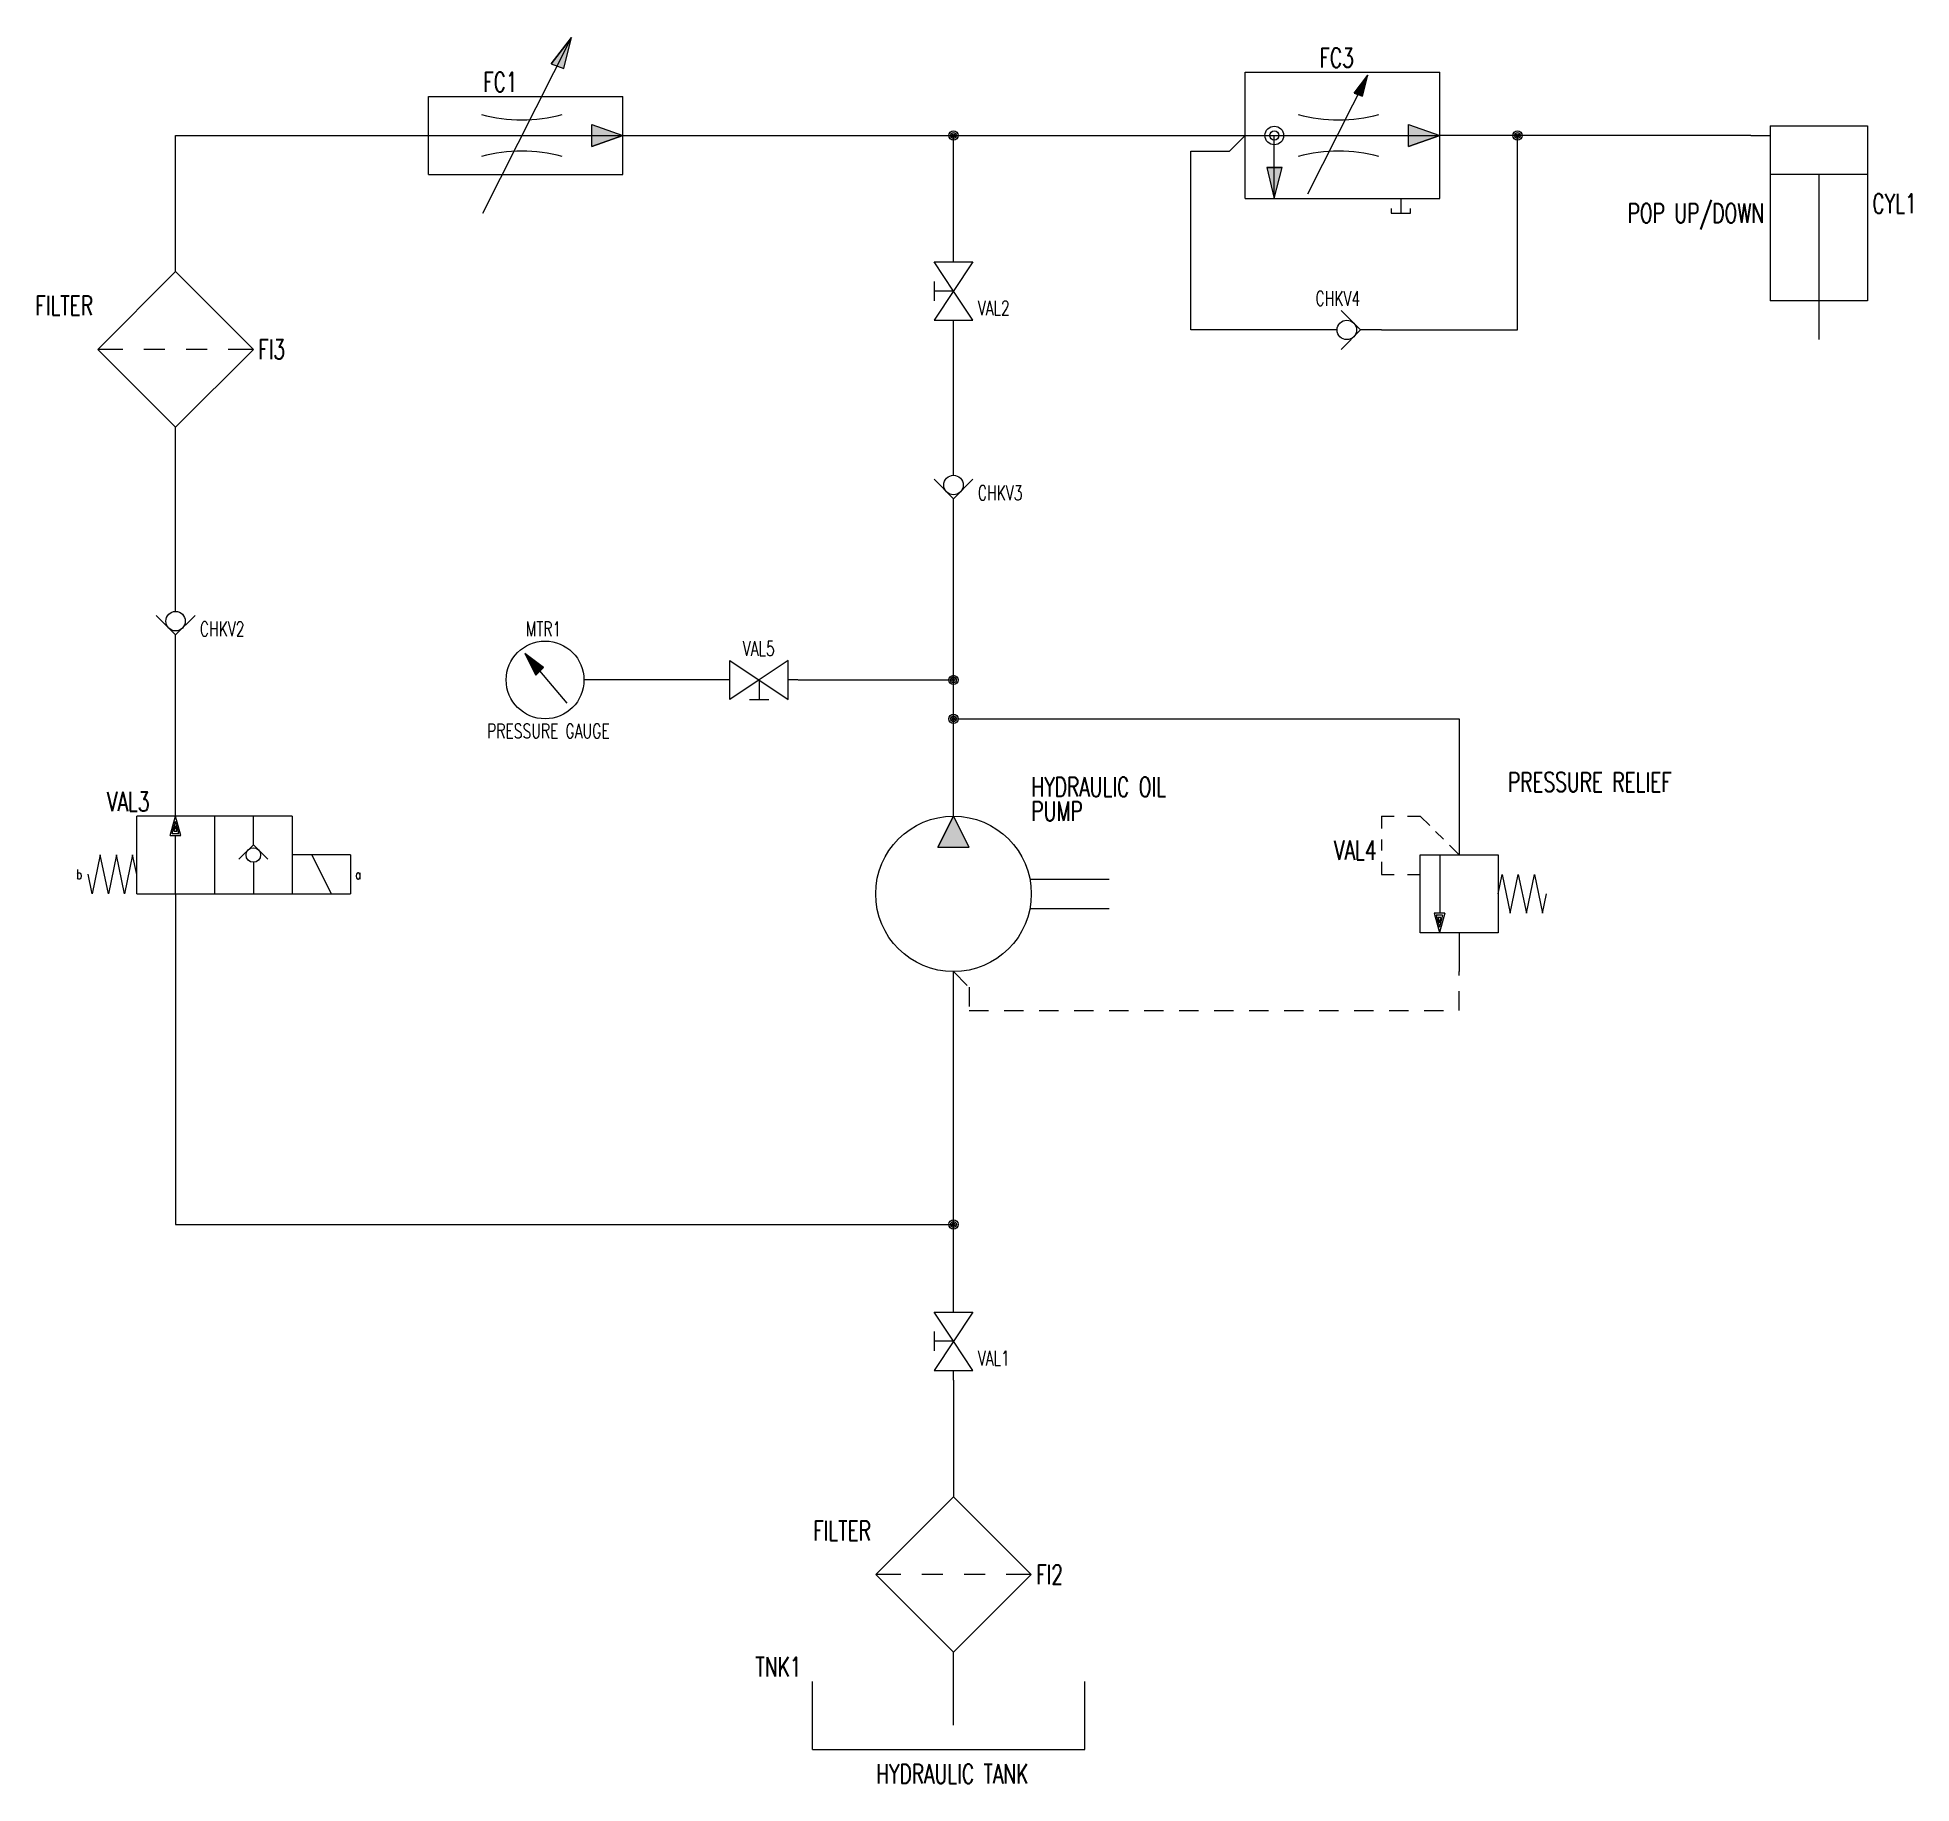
# Model space of a CAD drawing. Header units: inches. Extents: x 0 to 33.5, y 0 to 22.4.
# Drawn here: x 4.74 to 16.78, y 6.28 to 17.5 of the extents above; entities that cross this region are included whole.
import ezdxf
from ezdxf.enums import TextEntityAlignment as Align

# ---------------------------------------------------------------- set-up
doc = ezdxf.new("R2010")
doc.units = ezdxf.units.IN
doc.header["$MEASUREMENT"] = 0
doc.linetypes.add('HIDDEN2', pattern=[0.1875, 0.125, -0.0625])
for name, color, linetype in [('DESC', 150, 'Continuous'), ('GREEN_10_HYD', 3, 'HIDDEN2'), ('LAYER_1', 160, 'Continuous'), ('RED_10', 1, 'Continuous'), ('SYMS', 7, 'Continuous'), ('TAGS', 150, 'Continuous'), ('TERMS', 123, 'Continuous'), ('TITLE', 7, 'Continuous')]:
    doc.layers.add(name, color=color, linetype=linetype)
doc.styles.add('ITALIC', font='ITALIC')
doc.styles.add('SIMPLEX', font='SIMPLEX')
doc.styles.add('WD', font='romans.shx')

# ---------------------------------------------------------------- blocks, each defined once
blk = doc.blocks.new('HTK1_RESERVOIR')
for p, q in [((0, -0.469), (0, 0)), ((-0.906, -0.625), (-0.906, -0.188)), ((0.844, -0.625), (0.844, -0.188)), ((-0.906, -0.625), (0.844, -0.625))]:
    blk.add_line(p, q)
at = {"style": 'WD', "width": 0.7}
for tag, p in [('INST', (-0.977, 0.156)), ('LOC', (-0.977, 0)), ('TAG1', (-0.977, -0.156))]:
    blk.add_attdef(tag, text='', height=0.125, dxfattribs=at).set_placement(p, align=Align.RIGHT)
at = {"style": 'WD'}
for tag, p, height, flags in [('X2TERM01', (0, 0), 0.005, 1), ('FAMILY', (-0.571, -0.563), 0.01, 9)]:
    blk.add_attdef(tag, p, '', height=height, dxfattribs=dict(at, flags=flags))
at = {"style": 'WD', "width": 0.7}
for tag, p, height in [('TERM01', (0.012, -0.062), 0.0625), ('RATING1', (0.938, -0.688), 0.125)]:
    blk.add_attdef(tag, p, '', height=height, dxfattribs=at)
at = {"linetype": 'Continuous', "style": 'WD', "flags": 9}
for tag, p in [('CAT', (-0.571, -0.594)), ('ASSYCODE', (-0.571, -0.656)), ('MFG', (-0.571, -0.625))]:
    blk.add_attdef(tag, p, '', height=0.01, dxfattribs=at)
at = {"style": 'WD'}
blk.add_attdef('XREF', text='', height=0.0625, dxfattribs=at).set_placement((-0.938, -0.688), align=Align.RIGHT)
at = {"style": 'WD', "width": 0.7}
for tag, p in [('DESC1', (-0.008, -0.844)), ('DESC2', (-0.008, -1)), ('DESC3', (-0.008, -1.188)), ('WDTAGALT', (-0.008, -1.344))]:
    blk.add_attdef(tag, text='', height=0.125, dxfattribs=at).set_placement(p, align=Align.CENTER)
at = {"flags": 1}
blk.add_attdef('WDTYPE', (-0.571, -0.75), '', height=0.01, dxfattribs=at)
blk = doc.blocks.new('VFI1_FILTER')
for p, q in [((0, 0.5), (-0.5, 0)), ((0.5, 0), (0, 0.5)), ((-0.339, 0), (-0.5, 0)), ((-0.5, 0), (0, -0.5)), ((-0.068, 0), (-0.203, 0)), ((0, -0.5), (0.5, 0)), ((0.203, 0), (0.068, 0)), ((0.5, 0), (0.339, 0))]:
    blk.add_line(p, q)
at = {"style": 'WD'}
for tag, p, height, flags in [('X2TERM01', (0, 0.5), 0.005, 1), ('WDTYPE', (-0.062, 0.094), 0.01, 1), ('FAMILY', (-0.063, -0.094), 0.01, 9), ('X8TERM02', (0, -0.5), 0.005, 1)]:
    blk.add_attdef(tag, p, '', height=height, dxfattribs=dict(at, flags=flags))
at = {"style": 'WD', "width": 0.7}
for tag, p, height in [('TERM01', (0.031, 0.531), 0.0625), ('INST', (0.531, 0.25), 0.125), ('LOC', (0.531, 0.094), 0.125), ('TAG1', (0.531, -0.062), 0.125), ('RATING1', (0.5, -0.25), 0.125), ('TERM02', (0.031, -0.594), 0.0625)]:
    blk.add_attdef(tag, p, '', height=height, dxfattribs=at)
at = {"style": 'WD'}
blk.add_attdef('XREF', (0.531, 0.438), '', height=0.0625, dxfattribs=at)
at = {"style": 'WD', "width": 0.7}
for tag, p in [('DESC1', (-0.531, 0.219)), ('DESC2', (-0.531, 0.062)), ('DESC3', (-0.531, -0.094)), ('WDTAGALT', (-0.531, -0.25))]:
    blk.add_attdef(tag, text='', height=0.125, dxfattribs=at).set_placement(p, align=Align.RIGHT)
at = {"linetype": 'Continuous', "style": 'WD', "flags": 9}
for tag, p in [('CAT', (-0.063, -0.125)), ('ASSYCODE', (-0.063, -0.188)), ('MFG', (-0.063, -0.156))]:
    blk.add_attdef(tag, p, '', height=0.01, dxfattribs=at)
blk = doc.blocks.new('VPM1_FIXED_DISPL_UNI_DIR')
blk.add_hatch(color=7).paths.add_polyline_path([(-0.1, 0.3), (0.1, 0.3), (0, 0.5)])
at = {"color": 7, "linetype": 'Continuous', "lineweight": 0, "ltscale": 645.15999}
for p, q in [((-0.1, 0.3), (0, 0.5)), ((-0.1, 0.3), (0.1, 0.3)), ((0.49, 0.09375), (1, 0.09375)), ((0.49, -0.09375), (1, -0.09375))]:
    blk.add_line(p, q, dxfattribs=at)
at = {"color": 255, "linetype": 'Continuous', "lineweight": 0, "ltscale": 25.4, "flags": 128}
blk.add_lwpolyline([(-0.1, 0.3), (0.1, 0.3), (0, 0.5)], close=True, dxfattribs=at)
at = {"color": 7, "linetype": 'Continuous', "lineweight": 0, "ltscale": 645.15999}
blk.add_circle((0, 0), 0.5, dxfattribs=at)
at = {"style": 'WD', "width": 0.7}
for tag, p, height in [('DESC1', (0.5, 0.625), 0.125), ('TERM01', (0.03125, 0.53125), 0.0625), ('DESC2', (0.5, 0.46875), 0.125), ('DESC3', (0.5, 0.3125), 0.125), ('WDTAGALT', (0.5, 0.15625), 0.125), ('RATING1', (0.5, -0.28125), 0.125), ('TERM02', (0.03125, -0.59375), 0.0625)]:
    blk.add_attdef(tag, p, '', height=height, dxfattribs=at)
for tag, p in [('INST', (-0.53125, 0.46875)), ('LOC', (-0.53125, 0.3125)), ('TAG1', (-0.53125, 0.15625))]:
    blk.add_attdef(tag, text='', height=0.125, dxfattribs=at).set_placement(p, align=Align.RIGHT)
at = {"style": 'WD'}
for tag, p, height, flags in [('X2TERM01', (0, 0.5), 0.005, 1), ('FAMILY', (-0.03125, 0.09375), 0.01, 9), ('X8TERM02', (0, -0.5), 0.005, 1)]:
    blk.add_attdef(tag, p, '', height=height, dxfattribs=dict(at, flags=flags))
at = {"linetype": 'Continuous', "style": 'WD', "flags": 9}
for tag, p in [('ASSYCODE', (-0.03125, 0)), ('CAT', (-0.03125, 0.0625)), ('MFG', (-0.03125, 0.03125))]:
    blk.add_attdef(tag, p, '', height=0.01, dxfattribs=at)
at = {"flags": 1}
blk.add_attdef('WDTYPE', (-0.03125, -0.09375), '', height=0.01, dxfattribs=at)
blk.add_attdef('XREF', text='', height=0.0625).set_placement((-0.53125, -0.25), align=Align.RIGHT)
blk = doc.blocks.new('VCK1_CHK_VAL_1')
for p, q in [((0, -0.184), (0, 0)), ((0, -0.335), (-0.125, -0.21)), ((0.125, -0.21), (0, -0.335)), ((0, -0.5), (0, -0.335))]:
    blk.add_line(p, q)
blk.add_circle((0, -0.247), 0.0625)
at = {"style": 'WD', "width": 0.7}
for tag, p in [('DESC1', (-0.173, -0.05)), ('DESC2', (-0.162, -0.168)), ('DESC3', (-0.162, -0.285)), ('WDTAGALT', (-0.162, -0.406)), ('RATING1', (-0.125, -0.531))]:
    blk.add_attdef(tag, text='', height=0.0938, dxfattribs=at).set_placement(p, align=Align.RIGHT)
at = {"style": 'WD'}
for tag, p, height, flags in [('X2TERM01', (0, 0), 0.00375, 1), ('FAMILY', (-0.094, -0.375), 0.0075, 9), ('X8TERM02', (0, -0.5), 0.00375, 1)]:
    blk.add_attdef(tag, p, '', height=height, dxfattribs=dict(at, flags=flags))
at = {"style": 'WD', "width": 0.7}
for tag, p, height in [('TERM01', (0.031, 0.031), 0.0469), ('INST', (0.156, -0.094), 0.0938), ('LOC', (0.156, -0.219), 0.0938), ('TAG1', (0.156, -0.344), 0.0938), ('TERM02', (0.031, -0.562), 0.0469)]:
    blk.add_attdef(tag, p, '', height=height, dxfattribs=at)
at = {"linetype": 'Continuous', "style": 'WD', "flags": 9}
for tag, p in [('CAT', (-0.094, -0.406)), ('ASSYCODE', (-0.094, -0.469)), ('MFG', (-0.094, -0.438))]:
    blk.add_attdef(tag, p, '', height=0.0075, dxfattribs=at)
at = {"flags": 1}
blk.add_attdef('WDTYPE', (0.031, -0.375), '', height=0.01, dxfattribs=at)
at = {"style": 'WD'}
blk.add_attdef('XREF', (0.156, -0.438), '', height=0.0625, dxfattribs=at)
blk = doc.blocks.new('HVL1_2POS_2WAY_SPRG_SOL_1')
for p, q in [((0, 0), (0, 0)), ((0, -0.25), (0, 0)), ((0.75, -0.25), (-0.25, -0.25)), ((-0.25, -0.75), (-0.25, -0.25)), ((-0.034, -0.375), (0, -0.25)), ((-0.021, -0.361), (0, -0.284)), ((-0.021, -0.361), (0.021, -0.361)), ((-0.009, -0.347), (0, -0.313)), ((-0.009, -0.347), (0.009, -0.347)), ((0.033, -0.375), (0, -0.25)), ((0.021, -0.361), (0, -0.284)), ((0.009, -0.347), (0, -0.313)), ((0.25, -0.25), (0.25, -0.75)), ((0.5, -0.438), (0.5, -0.25)), ((0.75, -0.25), (0.75, -0.75)), ((-0.034, -0.375), (0.033, -0.375)), ((0, -0.75), (0, -0.375)), ((0.5, -0.434), (0.406, -0.527)), ((0.5, -0.434), (0.594, -0.527)), ((-0.484, -0.5), (-0.536, -0.75)), ((-0.432, -0.75), (-0.484, -0.5)), ((-0.38, -0.5), (-0.432, -0.75)), ((-0.328, -0.75), (-0.38, -0.5)), ((-0.276, -0.5), (-0.328, -0.75)), ((-0.25, -0.625), (-0.276, -0.5)), ((0.5, -0.547), (0.5, -0.75)), ((1.125, -0.5), (0.75, -0.5)), ((0.875, -0.5), (1, -0.75)), ((1.125, -0.5), (1.125, -0.75)), ((-0.536, -0.749), (-0.562, -0.624)), ((-0.25, -0.75), (0.75, -0.75)), ((0, -0.75), (0, -1)), ((0.75, -0.75), (1.125, -0.75))]:
    blk.add_line(p, q)
blk.add_circle((0.5, -0.5), 0.0469)
at = {"style": 'WD', "width": 0.7}
for tag, p, height in [('DESC1', (0.835, 0.25), 0.125), ('DESC2', (0.835, 0.094), 0.125), ('TERM01', (0.023, 0.031), 0.0625), ('DESC3', (0.835, -0.063), 0.125), ('WDTAGALT', (0.835, -0.219), 0.125), ('TERM03', (0.523, -0.219), 0.0625), ('TERM05', (1.156, -0.656), 0.0625), ('TERM04', (0.523, -0.844), 0.0625), ('RATING1', (0.875, -0.938), 0.125), ('TERM02', (0.023, -1.094), 0.0625)]:
    blk.add_attdef(tag, p, '', height=height, dxfattribs=at)
for tag, height, p in [('INST', 0.125, (-0.167, 0.094)), ('LOC', 0.125, (-0.167, -0.063)), ('TAG1', 0.125, (-0.167, -0.219)), ('TERM06', 0.0625, (-0.602, -0.656))]:
    blk.add_attdef(tag, text='', height=height, dxfattribs=at).set_placement(p, align=Align.RIGHT)
at = {"style": 'WD'}
for tag, p, height, flags in [('X2TERM01', (0, 0), 0.005, 1), ('X2TERM03', (0.5, -0.25), 0.005, 1), ('FAMILY', (0.062, -0.469), 0.01, 9), ('WDTYPE', (0.062, -0.656), 0.01, 1), ('X8TERM04', (0.5, -0.75), 0.005, 1), ('X8TERM02', (0, -1), 0.005, 1)]:
    blk.add_attdef(tag, p, '', height=height, dxfattribs=dict(at, flags=flags))
at = {"linetype": 'Continuous', "style": 'WD', "flags": 9}
for tag, p in [('ASSYCODE', (0.062, -0.562)), ('CAT', (0.062, -0.5)), ('MFG', (0.062, -0.531))]:
    blk.add_attdef(tag, p, '', height=0.01, dxfattribs=at)
at = {"style": 'WD'}
blk.add_attdef('XREF', text='', height=0.0625, dxfattribs=at).set_placement((-0.187, -0.875), align=Align.RIGHT)
blk = doc.blocks.new('WDDOT')
for radius in [0.03, 0.0187, 0.00929]:
    blk.add_circle((0, 0), radius)
blk = doc.blocks.new('HFC1_RESTRICTOR_VAR_OUTPUT_FLOW')
for points in [[(0.79, 0.46), (0.87, 0.43), (0.92, 0.63)], [(1.05, -0.07), (1.05, 0.07), (1.25, 0)]]:
    blk.add_hatch(color=7).paths.add_polyline_path(points)
at = {"color": 7, "linetype": 'Continuous', "lineweight": 0, "ltscale": 645.15999}
for p, q in [((0.35, -0.5), (0.92, 0.63)), ((0.79, 0.46), (0.92, 0.63)), ((0.87, 0.43), (0.92, 0.63)), ((0.79, 0.46), (0.87, 0.43)), ((0, -0.25), (0, 0.25)), ((0, 0.25), (1.25, 0.25)), ((1.25, -0.25), (1.25, 0.25)), ((0, 0), (1.25, 0)), ((1.05, -0.07), (1.05, 0.07)), ((1.05, 0.07), (1.25, 0)), ((1.05, -0.07), (1.25, 0)), ((0, -0.25), (1.25, -0.25))]:
    blk.add_line(p, q, dxfattribs=at)
at = {"color": 255, "linetype": 'Continuous', "lineweight": 0, "ltscale": 25.4, "flags": 128}
for points in [[(0.79, 0.46), (0.87, 0.43), (0.92, 0.63)], [(1.05, -0.07), (1.05, 0.07), (1.25, 0)]]:
    blk.add_lwpolyline(points, close=True, dxfattribs=at)
at = {"color": 7, "linetype": 'Continuous', "lineweight": 0, "ltscale": 645.15999}
for centre, start, end in [((0.6, 1.1), 255, 285), ((0.6, -1.1), 75, 105)]:
    blk.add_arc(centre, 1, start, end, dxfattribs=at)
at = {"style": 'WD', "width": 0.7}
for tag, height, p in [('INST', 0.125, (0.573, 0.594)), ('LOC', 0.125, (0.573, 0.437)), ('TAG1', 0.125, (0.573, 0.281)), ('TERM01', 0.0469, (-0.031, 0.031))]:
    blk.add_attdef(tag, text='', height=height, dxfattribs=at).set_placement(p, align=Align.RIGHT)
at = {"flags": 1}
blk.add_attdef('WDTYPE', (0.167, 0.125), '', height=0.01, dxfattribs=at)
at = {"linetype": 'Continuous', "style": 'WD', "flags": 9}
for tag, p in [('CAT', (0.948, 0.156)), ('MFG', (0.948, 0.125)), ('ASSYCODE', (0.948, 0.094))]:
    blk.add_attdef(tag, p, '', height=0.01, dxfattribs=at)
at = {"style": 'WD'}
for tag, p, height, flags in [('FAMILY', (0.948, 0.187), 0.01, 9), ('X4TERM01', (0, 0), 0.005, 1), ('X1TERM02', (1.25, 0), 0.005, 1)]:
    blk.add_attdef(tag, p, '', height=height, dxfattribs=dict(at, flags=flags))
at = {"style": 'WD', "width": 0.7}
for tag, p, height in [('TERM02', (1.281, 0.031), 0.0469), ('RATING1', (1.292, -0.188), 0.125), ('DESC1', (0.604, -0.406), 0.125), ('DESC2', (0.604, -0.563), 0.125), ('DESC3', (0.604, -0.719), 0.125), ('WDTAGALT', (0.604, -0.875), 0.125)]:
    blk.add_attdef(tag, p, '', height=height, dxfattribs=at)
blk.add_attdef('XREF', text='', height=0.0625).set_placement((-0.021, -0.188), align=Align.RIGHT)
blk = doc.blocks.new('HFC1_BY_PASS_FLOW_REGULATOR_VAR_OUTPUT_FLOW')
for points in [[(0.7, 0.273), (0.754, 0.253), (0.788, 0.388)], [(1.05, -0.07), (1.05, 0.07), (1.25, 0)], [(0.138, -0.206), (0.187, -0.406), (0.237, -0.206)]]:
    blk.add_hatch(color=7).paths.add_polyline_path(points)
at = {"color": 7, "linetype": 'Continuous', "lineweight": 0, "ltscale": 645.15999}
for p, q in [((0, -0.406), (0, 0.406)), ((0, 0.406), (1.25, 0.406)), ((0.403, -0.375), (0.788, 0.388)), ((0.7, 0.273), (0.788, 0.388)), ((0.754, 0.253), (0.788, 0.388)), ((1.25, -0.406), (1.25, 0.406)), ((0, 0), (1.25, 0)), ((0.187, -0.406), (0.187, 0)), ((1.05, -0.07), (1.05, 0.07)), ((1.05, 0.07), (1.25, 0)), ((1.05, -0.07), (1.25, 0)), ((0.138, -0.206), (0.237, -0.206)), ((0.138, -0.206), (0.187, -0.406)), ((0.187, -0.406), (0.237, -0.206)), ((0, -0.406), (1.25, -0.406))]:
    blk.add_line(p, q, dxfattribs=at)
for p, q in [((0.937, -0.469), (0.937, -0.5)), ((1, -0.406), (1, -0.5)), ((1.062, -0.5), (1.062, -0.469)), ((0.937, -0.5), (1.062, -0.5))]:
    blk.add_line(p, q)
at = {"color": 255, "linetype": 'Continuous', "lineweight": 0, "ltscale": 25.4, "flags": 128}
for points in [[(0.7, 0.273), (0.754, 0.253), (0.788, 0.388)], [(1.05, -0.07), (1.05, 0.07), (1.25, 0)], [(0.138, -0.206), (0.187, -0.406), (0.237, -0.206)]]:
    blk.add_lwpolyline(points, close=True, dxfattribs=at)
at = {"color": 7, "linetype": 'Continuous', "lineweight": 0, "ltscale": 645.15999}
for radius in [0.06, 0.03]:
    blk.add_circle((0.187, 0), radius, dxfattribs=at)
for centre, start, end in [((0.6, 1.1), 255, 285), ((0.6, -1.1), 75, 105)]:
    blk.add_arc(centre, 1, start, end, dxfattribs=at)
at = {"style": 'WD', "width": 0.7}
for tag, height, p in [('INST', 0.125, (0.698, 0.75)), ('LOC', 0.125, (0.698, 0.594)), ('TAG1', 0.125, (0.698, 0.437)), ('TERM01', 0.0469, (-0.031, 0.031)), ('DESC1', 0.125, (0.76, -0.563)), ('DESC2', 0.125, (0.76, -0.719)), ('DESC3', 0.125, (0.76, -0.875)), ('WDTAGALT', 0.125, (0.76, -1.031))]:
    blk.add_attdef(tag, text='', height=height, dxfattribs=at).set_placement(p, align=Align.RIGHT)
at = {"flags": 1}
blk.add_attdef('WDTYPE', (0.167, 0.125), '', height=0.01, dxfattribs=at)
at = {"linetype": 'Continuous', "style": 'WD', "flags": 9}
for tag, p in [('CAT', (0.948, 0.156)), ('MFG', (0.948, 0.125)), ('ASSYCODE', (0.948, 0.094))]:
    blk.add_attdef(tag, p, '', height=0.01, dxfattribs=at)
at = {"style": 'WD'}
for tag, p, height, flags in [('FAMILY', (0.948, 0.187), 0.01, 9), ('X4TERM01', (0, 0), 0.005, 1), ('X1TERM02', (1.25, 0), 0.005, 1)]:
    blk.add_attdef(tag, p, '', height=height, dxfattribs=dict(at, flags=flags))
at = {"style": 'WD', "width": 0.7}
for tag, p, height in [('TERM02', (1.281, 0.031), 0.0469), ('RATING1', (1.292, -0.188), 0.125)]:
    blk.add_attdef(tag, p, '', height=height, dxfattribs=at)
blk.add_attdef('XREF', text='', height=0.0625).set_placement((-0.021, -0.188), align=Align.RIGHT)
blk = doc.blocks.new('HCK1_CHK_VAL_1')
for p, q in [((0.241, 0.125), (0.366, 0)), ((0.216, 0), (0, 0)), ((0.366, 0), (0.241, -0.125)), ((0.5, 0), (0.366, 0))]:
    blk.add_line(p, q)
blk.add_circle((0.278, 0), 0.0625)
at = {"style": 'WD', "width": 0.7}
for tag, p in [('INST', (0.22, 0.406)), ('LOC', (0.22, 0.281)), ('TAG1', (0.22, 0.156)), ('DESC1', (0.203, -0.269)), ('DESC2', (0.214, -0.386)), ('DESC3', (0.214, -0.503)), ('WDTAGALT', (0.214, -0.625))]:
    blk.add_attdef(tag, text='', height=0.0938, dxfattribs=at).set_placement(p, align=Align.CENTER)
at = {"flags": 1}
blk.add_attdef('WDTYPE', (0.344, 0.125), '', height=0.01, dxfattribs=at)
at = {"style": 'WD'}
for tag, p, height, flags in [('X4TERM01', (0, 0), 0.00375, 1), ('X1TERM02', (0.5, 0), 0.00375, 1), ('FAMILY', (0.064, -0.031), 0.0075, 9)]:
    blk.add_attdef(tag, p, '', height=height, dxfattribs=dict(at, flags=flags))
at = {"style": 'WD', "width": 0.7}
blk.add_attdef('TERM01', text='', height=0.0469, dxfattribs=at).set_placement((0.188, 0.031), align=Align.RIGHT)
for tag, p, height in [('TERM02', (0.375, 0.031), 0.0469), ('RATING1', (0.376, -0.156), 0.0938)]:
    blk.add_attdef(tag, p, '', height=height, dxfattribs=at)
at = {"style": 'WD'}
blk.add_attdef('XREF', text='', height=0.0625, dxfattribs=at).set_placement((0.033, -0.094), align=Align.RIGHT)
at = {"linetype": 'Continuous', "style": 'WD', "flags": 9}
for tag, p in [('ASSYCODE', (0.064, -0.125)), ('CAT', (0.064, -0.063)), ('MFG', (0.064, -0.094))]:
    blk.add_attdef(tag, p, '', height=0.0075, dxfattribs=at)
blk = doc.blocks.new('VCY1_SGL_ACTING_SGL_PISTON_ROD')
for p, q in [((0, 0), (0.125, 0)), ((0.125, 0.062), (0.125, -1.062)), ((0.125, 0.062), (0.75, 0.062)), ((0.75, 0.062), (0.75, -1.062)), ((0.75, -0.25), (0.125, -0.25)), ((0.437, -0.25), (0.437, -1.312)), ((0.75, -1.062), (0.125, -1.062))]:
    blk.add_line(p, q)
at = {"style": 'WD', "width": 0.7}
for tag, height, p in [('TERM01', 0.0625, (0.094, 0.031)), ('DESC1', 0.125, (0.085, -0.562)), ('DESC2', 0.125, (0.085, -0.719)), ('DESC3', 0.125, (0.085, -0.875)), ('WDTAGALT', 0.125, (0.085, -1.031))]:
    blk.add_attdef(tag, text='', height=height, dxfattribs=at).set_placement(p, align=Align.RIGHT)
at = {"style": 'WD'}
for tag, p, height, flags in [('X4TERM01', (0, 0), 0.005, 1), ('FAMILY', (0.219, -0.406), 0.01, 9), ('WDTYPE', (0.219, -0.562), 0.01, 1)]:
    blk.add_attdef(tag, p, '', height=height, dxfattribs=dict(at, flags=flags))
blk.add_attdef('XREF', (0.813, 0), '', height=0.0625, dxfattribs=at)
at = {"style": 'WD', "width": 0.7}
for tag, p in [('INST', (0.781, -0.188)), ('LOC', (0.781, -0.344)), ('TAG1', (0.781, -0.5)), ('RATING1', (0.813, -0.906))]:
    blk.add_attdef(tag, p, '', height=0.125, dxfattribs=at)
at = {"linetype": 'Continuous', "style": 'WD', "flags": 9}
for tag, p in [('CAT', (0.219, -0.438)), ('MFG', (0.219, -0.469)), ('ASSYCODE', (0.219, -0.5))]:
    blk.add_attdef(tag, p, '', height=0.01, dxfattribs=at)
blk = doc.blocks.new('VVL1_PRESSURE_RELIEF_VAL_W_PRESET_NC_1')
for p, q in [((0, 0), (0, -0.25)), ((-0.5, 0), (-0.5, -0.079)), ((-0.5, 0), (-0.417, 0)), ((-0.333, 0), (-0.25, 0)), ((-0.25, 0), (-0.189, -0.061)), ((-0.151, -0.099), (-0.101, -0.149)), ((-0.5, -0.15), (-0.5, -0.222)), ((-0.063, -0.187), (0, -0.25)), ((-0.5, -0.293), (-0.5, -0.375)), ((-0.25, -0.75), (-0.25, -0.25)), ((-0.25, -0.25), (0.25, -0.25)), ((-0.125, -0.25), (-0.125, -0.625)), ((0.25, -0.25), (0.25, -0.75)), ((-0.5, -0.375), (-0.417, -0.375)), ((-0.333, -0.375), (-0.25, -0.375)), ((0.25, -0.5), (0.276, -0.375)), ((0.276, -0.375), (0.328, -0.625)), ((0.328, -0.625), (0.38, -0.375)), ((0.38, -0.375), (0.432, -0.625)), ((0.432, -0.625), (0.484, -0.375)), ((0.484, -0.375), (0.536, -0.625)), ((0.536, -0.624), (0.562, -0.499)), ((-0.16, -0.624), (-0.126, -0.749)), ((-0.093, -0.624), (-0.16, -0.624)), ((-0.106, -0.637), (-0.147, -0.637)), ((-0.147, -0.637), (-0.126, -0.715)), ((-0.117, -0.652), (-0.135, -0.652)), ((-0.135, -0.652), (-0.126, -0.686)), ((-0.093, -0.624), (-0.126, -0.749)), ((-0.106, -0.637), (-0.126, -0.715)), ((-0.117, -0.652), (-0.126, -0.686)), ((0.25, -0.75), (-0.25, -0.75)), ((0, -0.75), (0, -1))]:
    blk.add_line(p, q)
at = {"style": 'WD', "width": 0.7}
for tag, p, height in [('DESC1', (0.312, 0.156), 0.125), ('DESC2', (0.312, 0), 0.125), ('TERM01', (0.031, -0.094), 0.0625), ('DESC3', (0.312, -0.156), 0.125), ('WDTAGALT', (0.312, -0.312), 0.125), ('TERM02', (0.031, -0.969), 0.0625)]:
    blk.add_attdef(tag, p, '', height=height, dxfattribs=at)
for tag, p in [('INST', (-0.531, 0.031)), ('LOC', (-0.531, -0.125)), ('TAG1', (-0.531, -0.281)), ('RATING1', (-0.344, -0.719))]:
    blk.add_attdef(tag, text='', height=0.125, dxfattribs=at).set_placement(p, align=Align.RIGHT)
at = {"style": 'WD', "flags": 1}
for tag, p, height in [('X2TERM01', (0, 0), 0.005), ('ASSYCODE', (0.062, -0.469), 0.01), ('CAT', (0.062, -0.406), 0.01), ('FAMILY', (0.062, -0.375), 0.01), ('MFG', (0.062, -0.437), 0.01), ('WDTYPE', (0.062, -0.625), 0.01), ('X8TERM02', (0, -1), 0.005)]:
    blk.add_attdef(tag, p, '', height=height, dxfattribs=at)
at = {"style": 'WD'}
blk.add_attdef('XREF', (0.312, -0.719), '', height=0.0625, dxfattribs=at)
blk = doc.blocks.new('VVL1_SHUT_OFF_VAL_OPEN')
for p, q in [((0, -0.063), (0, 0)), ((0, -0.25), (-0.125, -0.063)), ((-0.125, -0.063), (0.125, -0.063)), ((0.125, -0.063), (-0.125, -0.438)), ((-0.125, -0.188), (-0.125, -0.313)), ((0, -0.25), (-0.125, -0.25)), ((0.125, -0.438), (0, -0.25)), ((-0.125, -0.438), (0.125, -0.438)), ((0, -0.5), (0, -0.438))]:
    blk.add_line(p, q)
at = {"style": 'WD', "width": 0.7}
for tag, p in [('DESC1', (-0.156, -0.094)), ('DESC2', (-0.156, -0.219)), ('DESC3', (-0.156, -0.344)), ('WDTAGALT', (-0.156, -0.469))]:
    blk.add_attdef(tag, text='', height=0.0938, dxfattribs=at).set_placement(p, align=Align.RIGHT)
at = {"style": 'WD'}
for tag, p, height, flags in [('X2TERM01', (0, 0), 0.005, 1), ('WDTYPE', (-0.031, -0.125), 0.01, 1), ('FAMILY', (0.062, -0.219), 0.01, 9), ('X8TERM02', (0, -0.5), 0.005, 1)]:
    blk.add_attdef(tag, p, '', height=height, dxfattribs=dict(at, flags=flags))
at = {"style": 'WD', "width": 0.7}
for tag, p, height in [('TERM01', (0.031, 0.031), 0.0625), ('INST', (0.156, -0.156), 0.0938), ('LOC', (0.152, -0.281), 0.0938), ('TAG1', (0.156, -0.406), 0.0938), ('RATING1', (0.335, -0.531), 0.0938), ('TERM02', (0.031, -0.594), 0.0625)]:
    blk.add_attdef(tag, p, '', height=height, dxfattribs=at)
at = {"linetype": 'Continuous', "style": 'WD', "flags": 9}
for tag, p in [('CAT', (0.062, -0.25)), ('ASSYCODE', (0.062, -0.313)), ('MFG', (0.062, -0.281))]:
    blk.add_attdef(tag, p, '', height=0.01, dxfattribs=at)
at = {"style": 'WD'}
blk.add_attdef('XREF', (-0.478, -0.594), '', height=0.0625, dxfattribs=at)
blk = doc.blocks.new('HVL1_SHUT_OFF_VAL_OPEN')
for p, q in [((0.062, -0.125), (0.062, 0.125)), ((0.062, 0.125), (0.438, -0.125)), ((0.438, 0.125), (0.25, 0)), ((0.438, -0.125), (0.438, 0.125)), ((0.062, 0), (0, 0)), ((0.5, 0), (0.438, 0)), ((0.25, 0), (0.062, -0.125)), ((0.25, 0), (0.25, -0.125)), ((0.188, -0.125), (0.313, -0.125))]:
    blk.add_line(p, q)
at = {"style": 'WD', "width": 0.7}
for tag, p in [('INST', (0.248, 0.406)), ('LOC', (0.244, 0.281)), ('TAG1', (0.248, 0.156)), ('DESC1', (0.245, -0.25)), ('DESC2', (0.245, -0.375)), ('DESC3', (0.245, -0.5)), ('WDTAGALT', (0.245, -0.625))]:
    blk.add_attdef(tag, text='', height=0.0938, dxfattribs=at).set_placement(p, align=Align.CENTER)
at = {"style": 'WD', "flags": 9}
blk.add_attdef('FAMILY', text='', height=0.01, dxfattribs=at).set_placement((0.25, 0.125), align=Align.CENTER)
at = {"style": 'WD', "width": 0.7}
blk.add_attdef('TERM01', text='', height=0.0625, dxfattribs=at).set_placement((0.033, 0.031), align=Align.RIGHT)
at = {"style": 'WD', "flags": 1}
for tag, p, height in [('X4TERM01', (0.001, 0), 0.005), ('X1TERM02', (0.501, 0), 0.005), ('WDTYPE', (0.283, -0.094), 0.01)]:
    blk.add_attdef(tag, p, '', height=height, dxfattribs=at)
at = {"linetype": 'Continuous', "style": 'WD', "flags": 9}
for tag, p in [('ASSYCODE', (0.25, 0.031)), ('MFG', (0.25, 0.062)), ('CAT', (0.25, 0.094))]:
    blk.add_attdef(tag, text='', height=0.01, dxfattribs=at).set_placement(p, align=Align.CENTER)
at = {"style": 'WD', "width": 0.7}
for tag, p, height in [('TERM02', (0.47, 0.031), 0.0625), ('RATING1', (0.47, -0.125), 0.0938)]:
    blk.add_attdef(tag, p, '', height=height, dxfattribs=at)
at = {"style": 'WD'}
blk.add_attdef('XREF', text='', height=0.0625, dxfattribs=at).set_placement((0.001, -0.125), align=Align.RIGHT)
blk = doc.blocks.new('HMT1_PRESSURE_GAUGE')
blk.add_hatch(color=7).paths.add_polyline_path([(-0.13, 0.17), (-0.06, 0.03), (-0.01, 0.08)])
at = {"color": 7, "linetype": 'Continuous', "lineweight": 0, "ltscale": 645.15999}
for p, q in [((-0.13, 0.17), (0.14, -0.15)), ((-0.13, 0.17), (-0.06, 0.03)), ((-0.13, 0.17), (-0.01, 0.08)), ((-0.06, 0.03), (-0.01, 0.08))]:
    blk.add_line(p, q, dxfattribs=at)
at = {"color": 255, "linetype": 'Continuous', "lineweight": 0, "ltscale": 25.4, "flags": 128}
blk.add_lwpolyline([(-0.13, 0.17), (-0.06, 0.03), (-0.01, 0.08)], close=True, dxfattribs=at)
at = {"color": 7, "linetype": 'Continuous', "lineweight": 0, "ltscale": 645.15999}
blk.add_circle((0, 0), 0.25, dxfattribs=at)
at = {"style": 'WD', "width": 0.7}
for tag, p in [('INST', (-0.01, 0.531)), ('LOC', (-0.01, 0.406)), ('TAG1', (-0.01, 0.281)), ('DESC1', (0.021, -0.375)), ('DESC2', (0.021, -0.5)), ('DESC3', (0.021, -0.625)), ('WDTAGALT', (0.021, -0.75))]:
    blk.add_attdef(tag, text='', height=0.0938, dxfattribs=at).set_placement(p, align=Align.CENTER)
blk.add_attdef('TERM01', text='', height=0.0625, dxfattribs=at).set_placement((-0.281, 0.031), align=Align.RIGHT)
at = {"style": 'WD'}
for tag, p, height, flags in [('X4TERM01', (-0.25, 0), 0.005, 1), ('X1TERM02', (0.25, 0), 0.005, 1), ('FAMILY', (-0.052, -0.062), 0.01, 9)]:
    blk.add_attdef(tag, p, '', height=height, dxfattribs=dict(at, flags=flags))
at = {"flags": 1}
blk.add_attdef('WDTYPE', (0.094, 0.094), '', height=0.01, dxfattribs=at)
at = {"style": 'WD', "width": 0.7}
for tag, p, height in [('TERM02', (0.281, 0.031), 0.0625), ('RATING1', (0.281, -0.187), 0.0938)]:
    blk.add_attdef(tag, p, '', height=height, dxfattribs=at)
at = {"style": 'WD'}
blk.add_attdef('XREF', text='', height=0.0625, dxfattribs=at).set_placement((-0.281, -0.156), align=Align.RIGHT)
at = {"linetype": 'Continuous', "style": 'WD', "flags": 9}
for tag, p in [('CAT', (-0.052, -0.094)), ('MFG', (-0.052, -0.125)), ('ASSYCODE', (-0.052, -0.156))]:
    blk.add_attdef(tag, p, '', height=0.01, dxfattribs=at)
blk = doc.blocks.new('AI9-BLK2')
at = {"layer": 'LAYER_1', "color": 7}
blk.add_circle((0, 0), 2.03, dxfattribs=at)
blk.add_open_spline([(1.73, 0), (1.73, -1.02), (0.99, -1.75), (-0.01, -1.75), (-0.99, -1.75), (-1.73, -1.02), (-1.73, 0), (-1.73, 1.01), (-0.99, 1.75), (-0.01, 1.75), (0.99, 1.75), (1.73, 1.01), (1.73, 0)], degree=3, knots=[0, 0, 0, 0, 1, 1, 1, 2, 2, 2, 3, 3, 3, 4, 4, 4, 4], dxfattribs=at)
blk = doc.blocks.new('AI9-BLK1')
at = {"layer": 'LAYER_1', "color": 7}
for points, knots in [([(0.67, -1.05), (0.67, -1.05), (0.18, -0.36), (0.18, -0.36), (0.09, -0.24), (0.03, -0.15), (-0.06, -0.08), (0.29, -0.04), (0.5, 0.15), (0.5, 0.46), (0.5, 0.77), (0.28, 1.05), (-0.15, 1.05), (-0.15, 1.05), (-0.84, 1.05), (-0.84, 1.05), (-0.84, 1.05), (-0.84, -1.05), (-0.84, -1.05), (-0.84, -1.05), (-0.54, -1.05), (-0.54, -1.05), (-0.54, -1.05), (-0.54, -0.11), (-0.54, -0.11), (-0.37, -0.11), (-0.31, -0.16), (-0.2, -0.31), (-0.2, -0.31), (0.3, -1.05), (0.3, -1.05), (0.3, -1.05), (0.67, -1.05), (0.67, -1.05)], [0, 0, 0, 0, 1, 1, 1, 2, 2, 2, 3, 3, 3, 4, 4, 4, 5, 5, 5, 6, 6, 6, 7, 7, 7, 8, 8, 8, 9, 9, 9, 10, 10, 10, 11, 11, 11, 11]), ([(0.17, 0.46), (0.17, 0.16), (-0.08, 0.13), (-0.32, 0.13), (-0.32, 0.13), (-0.54, 0.13), (-0.54, 0.13), (-0.54, 0.13), (-0.54, 0.79), (-0.54, 0.79), (-0.54, 0.79), (-0.22, 0.79), (-0.22, 0.79), (0.06, 0.79), (0.17, 0.66), (0.17, 0.46)], [0, 0, 0, 0, 1, 1, 1, 2, 2, 2, 3, 3, 3, 4, 4, 4, 5, 5, 5, 5])]:
    blk.add_open_spline(points, degree=3, knots=knots, dxfattribs=at)
blk = doc.blocks.new('LOGO')
for points, knots in [([(35.2, 4.35), (35.2, 4.35), (22.07, 38.1), (22.07, 38.1), (22.07, 38.1), (16.08, 38.1), (16.08, 38.1), (16.08, 38.1), (3.2, 4.35), (3.2, 4.35), (2.17, 4.23), (0.92, 4), (0, 3.72), (0, 3.72), (0, 0), (0, 0), (0, 0), (13.72, 0), (13.72, 0), (13.72, 0), (13.72, 3.72), (13.72, 3.72), (12.41, 4), (10.86, 4.29), (9.49, 4.4), (9.49, 4.4), (11.09, 8.81), (11.09, 8.81), (11.09, 8.81), (26.77, 8.81), (26.77, 8.81), (26.77, 8.81), (28.39, 4.35), (28.39, 4.35), (27.02, 4.23), (25.77, 4), (24.51, 3.72), (24.51, 3.72), (24.51, 0), (24.51, 0), (24.51, 0), (38.69, 0), (38.69, 0), (38.69, 0), (38.69, 3.72), (38.69, 3.72), (37.89, 3.95), (36, 4.35), (35.2, 4.35)], [0, 0, 0, 0, 1, 1, 1, 2, 2, 2, 3, 3, 3, 4, 4, 4, 5, 5, 5, 6, 6, 6, 7, 7, 7, 8, 8, 8, 9, 9, 9, 10, 10, 10, 11, 11, 11, 12, 12, 12, 13, 13, 13, 14, 14, 14, 15, 15, 15, 16, 16, 16, 16]), ([(147.12, 4.68), (147.07, 5.37), (147.05, 6.12), (147.05, 6.92), (147.05, 6.92), (147.05, 41.08), (147.05, 41.08), (143.39, 41.25), (139.27, 41.02), (136.06, 40.68), (136.06, 40.68), (136.06, 36.96), (136.06, 36.96), (137.72, 36.84), (139.61, 36.61), (140.98, 36.38), (140.98, 36.38), (140.99, 36.38), (140.99, 36.38), (140.99, 36.38), (140.99, 26.2), (140.99, 26.2), (139.96, 27.06), (137.95, 28.38), (134.29, 28.38), (127.26, 28.38), (121.99, 22.6), (121.99, 13.79), (121.99, 4.52), (126.57, -0.69), (133.38, -0.69), (137.1, -0.69), (139.61, 1.09), (141.27, 3.09), (141.33, 2.12), (141.61, 0.63), (141.84, 0), (145.22, -0.17), (148.71, 0.06), (151.68, 0.4), (151.68, 0.4), (151.68, 4.12), (151.68, 4.12), (150.22, 4.23), (148.43, 4.45), (147.12, 4.68)], [0, 0, 0, 0, 1, 1, 1, 2, 2, 2, 3, 3, 3, 4, 4, 4, 5, 5, 5, 6, 6, 6, 7, 7, 7, 8, 8, 8, 9, 9, 9, 10, 10, 10, 11, 11, 11, 12, 12, 12, 13, 13, 13, 14, 14, 14, 15, 15, 15, 15]), ([(229.37, 4.57), (229.37, 4.57), (221.51, 15.23), (221.51, 15.23), (221.51, 15.23), (227.98, 23.01), (227.98, 23.01), (229.35, 23.12), (231.27, 23.34), (232.41, 23.63), (232.41, 23.63), (232.41, 27.69), (232.41, 27.69), (232.41, 27.69), (225.02, 27.69), (225.02, 27.69), (225.02, 27.69), (215.2, 15.61), (215.2, 15.61), (215.2, 15.61), (215.2, 41.19), (215.2, 41.19), (211.84, 41.34), (208.17, 41.17), (205.13, 40.88), (205.13, 40.88), (205.13, 36.94), (205.13, 36.94), (206.54, 36.82), (208.02, 36.64), (209.13, 36.45), (209.13, 36.45), (209.13, 4.51), (209.13, 4.51), (207.75, 4.41), (206.35, 4.21), (205.07, 3.95), (205.07, 3.95), (205.07, 0), (205.07, 0), (205.07, 0), (215.2, 0), (215.2, 0), (215.2, 0), (215.2, 14.46), (215.2, 14.46), (215.2, 14.46), (225.55, 0), (225.55, 0), (225.55, 0), (233.71, 0), (233.71, 0), (233.71, 0), (233.71, 3.82), (233.71, 3.82), (232.17, 4.17), (230.63, 4.4), (229.37, 4.57)], [0, 0, 0, 0, 1, 1, 1, 2, 2, 2, 3, 3, 3, 4, 4, 4, 5, 5, 5, 6, 6, 6, 7, 7, 7, 8, 8, 8, 9, 9, 9, 10, 10, 10, 11, 11, 11, 12, 12, 12, 13, 13, 13, 14, 14, 14, 15, 15, 15, 16, 16, 16, 17, 17, 17, 18, 18, 18, 19, 19, 19, 19]), ([(70.82, 23.06), (70.82, 23.06), (70.82, 27.69), (70.82, 27.69), (70.82, 27.69), (75.28, 27.69), (75.28, 27.69), (75.28, 27.69), (75.28, 34.33), (75.28, 34.33), (75.28, 34.33), (81.35, 36.24), (81.35, 36.24), (81.35, 36.24), (81.35, 27.69), (81.35, 27.69), (81.35, 27.69), (88.04, 27.69), (88.04, 27.69), (88.04, 27.69), (88.04, 23.06), (88.04, 23.06), (88.04, 23.06), (81.35, 23.06), (81.35, 23.06), (81.35, 23.06), (81.35, 8.35), (81.35, 8.35), (81.35, 5.61), (82.09, 4.35), (84.32, 4.35), (85.98, 4.35), (87.47, 5.15), (87.98, 5.49), (87.98, 5.49), (89.7, 0.92), (89.7, 0.92), (88.67, 0.34), (86.5, -0.69), (83.24, -0.69), (77.57, -0.69), (75.28, 2.4), (75.28, 7.38), (75.28, 7.38), (75.28, 23.06), (75.28, 23.06), (75.28, 23.06), (70.82, 23.06), (70.82, 23.06)], [0, 0, 0, 0, 1, 1, 1, 2, 2, 2, 3, 3, 3, 4, 4, 4, 5, 5, 5, 6, 6, 6, 7, 7, 7, 8, 8, 8, 9, 9, 9, 10, 10, 10, 11, 11, 11, 12, 12, 12, 13, 13, 13, 14, 14, 14, 15, 15, 15, 16, 16, 16, 16]), ([(12.84, 13.84), (12.84, 13.84), (16.64, 24.31), (16.64, 24.31), (17.79, 27.46), (18.19, 28.83), (18.82, 30.89), (18.82, 30.89), (18.93, 30.89), (18.93, 30.89), (19.56, 28.89), (19.96, 27.52), (21.1, 24.31), (21.1, 24.31), (24.91, 13.84), (24.91, 13.84), (24.91, 13.84), (12.84, 13.84), (12.84, 13.84)], [0, 0, 0, 0, 1, 1, 1, 2, 2, 2, 3, 3, 3, 4, 4, 4, 5, 5, 5, 6, 6, 6, 6]), ([(59.65, -0.06), (59.48, 0.63), (59.2, 2.57), (59.14, 3.83), (57.76, 2), (54.9, -0.74), (50.21, -0.74), (44.21, -0.74), (41.98, 3.15), (41.98, 8.07), (41.98, 8.07), (41.98, 22.94), (41.98, 22.94), (40.6, 23.17), (38.77, 23.4), (37.34, 23.51), (37.34, 23.51), (37.34, 27.29), (37.34, 27.29), (40.32, 27.57), (44.38, 27.8), (48.04, 27.63), (48.04, 27.63), (48.04, 9.33), (48.04, 9.33), (48.04, 6.24), (49.13, 4.46), (52.27, 4.46), (55.76, 4.46), (58.39, 7.89), (58.97, 8.64), (58.97, 8.64), (58.97, 23), (58.97, 23), (57.76, 23.17), (56.05, 23.4), (54.62, 23.51), (54.62, 23.51), (54.62, 27.29), (54.62, 27.29), (57.59, 27.69), (61.54, 27.8), (65.03, 27.69), (65.03, 27.69), (65.03, 4.63), (65.03, 4.63), (66.35, 4.4), (68.12, 4.18), (69.61, 4.06), (69.61, 4.06), (69.61, 0.34), (69.61, 0.34), (66.69, 0), (62.97, -0.23), (59.65, -0.06)], [0, 0, 0, 0, 1, 1, 1, 2, 2, 2, 3, 3, 3, 4, 4, 4, 5, 5, 5, 6, 6, 6, 7, 7, 7, 8, 8, 8, 9, 9, 9, 10, 10, 10, 11, 11, 11, 12, 12, 12, 13, 13, 13, 14, 14, 14, 15, 15, 15, 16, 16, 16, 17, 17, 17, 18, 18, 18, 18]), ([(104.75, -0.69), (95.2, -0.69), (91.36, 6.98), (91.36, 13.79), (91.36, 20.6), (95.08, 28.38), (104.64, 28.38), (114.13, 28.38), (118.31, 20.77), (118.31, 13.96), (118.31, 7.21), (114.25, -0.69), (104.75, -0.69)], [0, 0, 0, 0, 1, 1, 1, 2, 2, 2, 3, 3, 3, 4, 4, 4, 4]), ([(167.59, 4.06), (171.42, 4.06), (173.77, 5.49), (175.03, 6.24), (175.03, 6.24), (177.14, 2.06), (177.14, 2.06), (175.54, 1.09), (172.57, -0.69), (167.19, -0.69), (158.15, -0.69), (153.35, 5.49), (153.35, 14.02), (153.35, 22.48), (158.9, 28.38), (166.45, 28.38), (174.57, 28.38), (178.75, 22.48), (177.89, 12.93), (177.89, 12.93), (159.75, 12.93), (159.75, 12.93), (160.04, 7.89), (162.33, 4.06), (167.59, 4.06)], [0, 0, 0, 0, 1, 1, 1, 2, 2, 2, 3, 3, 3, 4, 4, 4, 5, 5, 5, 6, 6, 6, 7, 7, 7, 8, 8, 8, 8]), ([(193.34, 16.37), (190.23, 17.59), (187.77, 18.32), (187.77, 20.51), (187.77, 22.57), (189.85, 23.75), (192.61, 23.75), (194.13, 23.75), (195.63, 23.45), (196.75, 23.05), (196.92, 21.88), (197.07, 20.09), (197.32, 19.59), (197.32, 19.59), (201.33, 19.59), (201.33, 19.59), (201.33, 19.59), (201.33, 26.12), (201.33, 26.12), (200.23, 26.79), (197.13, 28.37), (192.35, 28.37), (186.46, 28.37), (182.17, 24.96), (182.17, 20.07), (182.17, 15.66), (184.93, 13.39), (189.13, 11.89), (193.39, 10.37), (196.74, 9.33), (196.74, 7.16), (196.74, 5.06), (194.96, 3.86), (191.41, 3.86), (189.95, 3.86), (188.14, 4.14), (187.03, 4.55), (186.85, 5.85), (186.59, 7.84), (186.3, 8.37), (186.3, 8.37), (182.29, 8.37), (182.29, 8.37), (182.29, 8.37), (182.29, 1.6), (182.29, 1.6), (182.29, 1.6), (182.29, 1.6), (182.29, 1.6), (184.06, 0.46), (187.46, -0.76), (191.78, -0.76), (198.3, -0.76), (202.45, 2.57), (202.45, 7.83), (202.45, 12.53), (197.83, 14.62), (193.34, 16.37)], [0, 0, 0, 0, 1, 1, 1, 2, 2, 2, 3, 3, 3, 4, 4, 4, 5, 5, 5, 6, 6, 6, 7, 7, 7, 8, 8, 8, 9, 9, 9, 10, 10, 10, 11, 11, 11, 12, 12, 12, 13, 13, 13, 14, 14, 14, 15, 15, 15, 16, 16, 16, 17, 17, 17, 18, 18, 18, 19, 19, 19, 19]), ([(104.52, 23.63), (99.6, 23.63), (97.77, 19.45), (97.77, 13.96), (97.77, 8.47), (99.89, 4.12), (104.81, 4.12), (109.78, 4.12), (111.84, 8.24), (111.84, 13.79), (111.84, 19.28), (109.5, 23.63), (104.52, 23.63)], [0, 0, 0, 0, 1, 1, 1, 2, 2, 2, 3, 3, 3, 4, 4, 4, 4]), ([(140.99, 7.61), (140.3, 6.69), (138.18, 4.35), (135.04, 4.35), (130.46, 4.35), (128.46, 8.12), (128.46, 13.84), (128.46, 19.62), (130.92, 23.46), (135.38, 23.46), (138.3, 23.46), (139.9, 22.31), (140.99, 21.34), (140.99, 21.34), (140.99, 7.61), (140.99, 7.61)], [0, 0, 0, 0, 1, 1, 1, 2, 2, 2, 3, 3, 3, 4, 4, 4, 5, 5, 5, 5]), ([(172, 17.28), (171.88, 20.77), (170.39, 23.74), (166.33, 23.74), (162.61, 23.74), (160.55, 21.22), (159.92, 17.28), (159.92, 17.28), (172, 17.28), (172, 17.28)], [0, 0, 0, 0, 1, 1, 1, 2, 2, 2, 3, 3, 3, 3])]:
    blk.add_open_spline(points, degree=3, knots=knots)
for name, p in [('AI9-BLK2', (237.56, 25.66)), ('AI9-BLK1', (237.76, 25.67))]:
    blk.add_blockref(name, p)
blk = doc.blocks.new('NO_NUM_acade_title')
at = {"layer": 'TITLE'}
for p, q in [((30.594, 22.177), (30.594, 20.781)), ((30.969, 5.531), (33.469, 5.531)), ((31.25, 5.531), (31.25, 4.219)), ((31.75, 5.531), (31.75, 4.219)), ((33.188, 5.531), (33.188, 4.219)), ((30.969, 5.344), (33.469, 5.344)), ((30.969, 5.156), (33.469, 5.156)), ((30.969, 4.969), (33.469, 4.969)), ((30.969, 4.781), (33.469, 4.781)), ((30.969, 4.594), (33.469, 4.594)), ((30.969, 4.406), (33.469, 4.406)), ((30.969, 4.219), (33.469, 4.219)), ((30.594, 0.281), (30.594, 2.214)), ((30.969, 2.219), (33.469, 2.219)), ((32.219, 1.281), (32.219, 2.219)), ((30.969, 1.906), (33.469, 1.906)), ((30.969, 1.594), (33.469, 1.594)), ((30.969, 1.281), (33.469, 1.281)), ((30.969, 0.656), (33.469, 0.656))]:
    blk.add_line(p, q, dxfattribs=at)
at = {"layer": 'TITLE', "const_width": 0.0312}
blk.add_lwpolyline([(30.594, 0.281), (30.594, 22.177), (30.344, 22.427), (0.281, 22.427), (0.031, 22.177), (0.031, 0.281), (0.281, 0.031), (30.344, 0.031)], close=True, dxfattribs=at)
for points in [[(31.219, 22.427, 0.414214), (30.969, 22.177, 0.414214)], [(33.469, 22.177, 0.414214), (33.219, 22.427, 0.414214)], [(30.969, 21.052, 0.414214), (31.219, 20.802, 0.414214)], [(33.219, 20.802, 0.414214), (33.469, 21.052, 0.414214)], [(31.219, 20.615, 0.414214), (30.969, 20.365, 0.414214)], [(33.469, 20.365, 0.414214), (33.219, 20.615, 0.414214)], [(30.969, 12.219, 0.414214), (31.219, 11.969, 0.414214)], [(33.219, 11.969, 0.414214), (33.469, 12.219, 0.414214)], [(31.219, 11.781, 0.414214), (30.969, 11.531, 0.414214)], [(33.469, 11.531, 0.414214), (33.219, 11.781, 0.414214)], [(30.969, 6.135, 0.414214), (31.219, 5.885, 0.414214)], [(33.219, 5.885, 0.414214), (33.469, 6.135, 0.414214)], [(31.219, 5.698, 0.414214), (30.969, 5.448, 0.414214)], [(33.469, 5.448, 0.414214), (33.219, 5.698, 0.414214)], [(30.969, 0.281, 0.414214), (31.219, 0.031, 0.414214)], [(33.219, 0.031, 0.414214), (33.469, 0.281, 0.414214)]]:
    blk.add_lwpolyline(points, format="xyb", dxfattribs=at)
for points in [[(33.219, 22.427), (31.219, 22.427)], [(30.969, 22.177), (30.969, 21.052)], [(33.469, 22.177), (33.469, 21.052)], [(33.219, 20.802), (31.219, 20.802)], [(33.219, 20.615), (31.219, 20.615)], [(30.969, 20.365), (30.969, 12.219)], [(33.469, 20.365), (33.469, 12.219)], [(31.219, 11.969), (33.219, 11.969)], [(31.219, 11.781), (33.219, 11.781)], [(31.219, 5.885), (33.219, 5.885)], [(31.219, 5.698), (33.219, 5.698)], [(30.969, 5.448), (30.969, 0.281)], [(33.469, 5.448), (33.469, 0.281)], [(31.219, 0.031), (33.219, 0.031)]]:
    blk.add_lwpolyline(points, dxfattribs=at)
at = {"layer": 'TITLE', "color": 7, "const_width": 0.0312}
for points in [[(30.969, 11.531), (30.969, 6.135)], [(33.469, 11.531), (33.469, 6.135)]]:
    blk.add_lwpolyline(points, dxfattribs=at)
at = {"xscale": 0.02250000000000085, "yscale": 0.02250000000000085, "zscale": 0.02250000000000085, "rotation": 90}
blk.add_blockref('LOGO', (32.605, 6.167), dxfattribs=at)
at = {"layer": 'TITLE', "color": 1}
for s, height, style, p in [('NO.', 0.0625, 'SIMPLEX', (31.104, 4.307)), ('DATE', 0.0625, 'SIMPLEX', (31.5, 4.307)), ('REVISION', 0.0625, 'SIMPLEX', (32.396, 4.307)), ('BY', 0.0625, 'SIMPLEX', (33.313, 4.307)), ('OF', 0.1875, 'ITALIC', (32.208, 0.339))]:
    blk.add_text(s, height=height, dxfattribs=dict(at, style=style)).set_placement(p, align=Align.MIDDLE)
at = {"layer": 'TITLE', "color": 1, "style": 'SIMPLEX'}
for s, p in [('DWG TITLE', (31.021, 4.109)), ('ENGINEER', (31.021, 2.099)), ('CHECKED BY', (32.271, 2.099)), ('JOB NO', (31.021, 1.797)), ('DRAWN BY', (32.271, 1.797)), ('SCALE', (31.021, 1.505)), ('DATE', (32.271, 1.505)), ('DWG NO', (31.021, 1.172)), ('SHEET NO', (31.021, 0.557))]:
    blk.add_text(s, height=0.0625, dxfattribs=at).set_placement(p)
blk.add_text('CAD DWG FILE', height=0.0625, rotation=90, dxfattribs=at).set_placement((30.802, 1.13))
at = {"layer": 'TITLE', "color": 1, "style": 'ITALIC'}
for tag, height, p in [('TITLE#1', 0.125, (32.156, 3.406)), ('TITLE#2', 0.125, (32.156, 3.204)), ('TITLE#3', 0.125, (32.156, 3.001)), ('TITLE#4', 0.125, (32.156, 2.799)), ('DWG#', 0.2, (32.156, 0.826))]:
    blk.add_attdef(tag, text='', height=height, dxfattribs=at).set_placement(p, align=Align.CENTER)
at = {"layer": 'TITLE', "color": 1, "style": 'SIMPLEX'}
blk.add_attdef('CAD#', (30.826, 1.958), '', height=0.0938, rotation=90, dxfattribs=at)
at = {"layer": 'TITLE', "color": 1}
for tag, p, height, style in [('ENGINEER', (31.237, 1.958), 0.0938, 'ITALIC'), ('CHKDBY', (32.424, 1.958), 0.0938, 'ITALIC'), ('JOB#', (31.464, 1.644), 0.0938, 'SIMPLEX'), ('DRAWNBY', (32.494, 1.644), 0.0938, 'ITALIC'), ('SCALE', (31.353, 1.344), 0.0938, 'SIMPLEX'), ('DATE', (32.408, 1.344), 0.0938, 'SIMPLEX'), ('SHTS', (32.532, 0.25), 0.2, 'ITALIC')]:
    blk.add_attdef(tag, p, '', height=height, dxfattribs=dict(at, style=style))
at = {"layer": 'TITLE', "color": 1, "style": 'ITALIC'}
blk.add_attdef('SH#', text='', height=0.2, dxfattribs=at).set_placement((31.881, 0.25), align=Align.RIGHT)
at = {"layer": 'TITLE', "color": 7, "flags": 9}
blk.add_attdef('WD_TB', (31.219, 0.031), '', height=0.125, dxfattribs=at)

msp = doc.modelspace()

# ---------------------------------------------------------------- linework, layer by layer
at = {"layer": 'GREEN_10_HYD'}
for p, q in [((10.625, 11.5), (10.725, 11.4)), ((13.875, 11.25), (13.875, 11.5)), ((10.725, 11.4), (10.725, 11.25)), ((10.725, 11.25), (13.875, 11.25))]:
    msp.add_line(p, q, dxfattribs=at)
at = {"layer": 'RED_10'}
for p, q in [((5.625, 16), (5.625, 16.875)), ((5.625, 16.875), (7.25, 16.875)), ((8.5, 16.875), (10.625, 16.875)), ((10.625, 16.875), (12.5, 16.875)), ((10.625, 16.125), (10.625, 16.875)), ((12.5, 16.875), (12.4, 16.775)), ((14.75, 16.875), (13.75, 16.875)), ((14.25, 15.625), (14.25, 16.875)), ((15.75, 16.875), (14.75, 16.875)), ((12.15, 15.625), (12.15, 16.775)), ((12.15, 16.775), (12.4, 16.775)), ((10.625, 14.875), (10.625, 15.625)), ((12.875, 15.625), (12.15, 15.625)), ((13.375, 15.625), (14.25, 15.625)), ((5.625, 14), (5.625, 15)), ((10.625, 12.5), (10.625, 14.375)), ((5.625, 12.75), (5.625, 13.5)), ((9.126, 13.375), (8.25, 13.375)), ((9.626, 13.375), (10.625, 13.375)), ((10.625, 13.125), (13.875, 13.125)), ((13.875, 13.125), (13.875, 12.5)), ((5.625, 11.75), (5.625, 9.875)), ((10.625, 9.375), (10.625, 11.5)), ((5.625, 9.875), (10.625, 9.875)), ((10.625, 8.875), (10.625, 8.125))]:
    msp.add_line(p, q, dxfattribs=at)

# ---------------------------------------------------------------- block references
msp.add_blockref('NO_NUM_acade_title', (0, 0)).add_auto_attribs({'SCALE': 'No Scale'})
at = {"layer": 'SYMS'}
ref = msp.add_blockref('HFC1_RESTRICTOR_VAR_OUTPUT_FLOW', (7.25, 16.875), dxfattribs=at)
ref.add_attrib('TAG1', 'FC1', dxfattribs={"layer": 'TAGS', "height": 0.125, "style": 'WD', "width": 0.7}).set_placement((7.823, 17.156), align=Align.RIGHT)
ref = msp.add_blockref('HFC1_BY_PASS_FLOW_REGULATOR_VAR_OUTPUT_FLOW', (12.5, 16.875), dxfattribs=at)
ref.add_attrib('TAG1', 'FC3', dxfattribs={"layer": 'TAGS', "height": 0.125, "style": 'WD', "width": 0.7}).set_placement((13.198, 17.312), align=Align.RIGHT)
for p in [(10.625, 16.875), (14.25, 16.875), (10.625, 13.375), (10.625, 13.125), (10.625, 9.875)]:
    msp.add_blockref('WDDOT', p, dxfattribs=at)
ref = msp.add_blockref('VCY1_SGL_ACTING_SGL_PISTON_ROD', (15.75, 16.875), dxfattribs=at)
ref.add_attrib('TAG1', 'CYL1', (16.531, 16.375), dxfattribs={"layer": 'TAGS', "height": 0.125, "style": 'WD', "width": 0.7})
ref.add_attrib('DESC1', 'POP UP/DOWN', dxfattribs={"layer": 'DESC', "height": 0.125, "style": 'WD', "width": 0.7}).set_placement((15.835, 16.313), align=Align.RIGHT)
ref = msp.add_blockref('VVL1_SHUT_OFF_VAL_OPEN', (10.625, 16.125), dxfattribs=at)
ref.add_attrib('TAG1', 'VAL2', (10.781, 15.719), dxfattribs={"layer": 'TAGS', "height": 0.0938, "style": 'WD', "width": 0.7})
ref = msp.add_blockref('VFI1_FILTER', (5.625, 15.5), dxfattribs=at)
ref.add_attrib('DESC1', 'FILTER', dxfattribs={"layer": 'DESC', "height": 0.125, "style": 'WD', "width": 0.7}).set_placement((5.094, 15.719), align=Align.RIGHT)
ref.add_attrib('TAG1', 'FI3', (6.156, 15.438), dxfattribs={"layer": 'TAGS', "height": 0.125, "style": 'WD', "width": 0.7})
ref = msp.add_blockref('HCK1_CHK_VAL_1', (12.875, 15.625), dxfattribs=at)
ref.add_attrib('TAG1', 'CHKV4', dxfattribs={"layer": 'TAGS', "height": 0.0938, "style": 'WD', "width": 0.7}).set_placement((13.095, 15.781), align=Align.CENTER)
ref = msp.add_blockref('VCK1_CHK_VAL_1', (10.625, 14.875), dxfattribs=at)
ref.add_attrib('TAG1', 'CHKV3', (10.781, 14.531), dxfattribs={"layer": 'TAGS', "height": 0.0938, "style": 'WD', "width": 0.7})
ref = msp.add_blockref('VCK1_CHK_VAL_1', (5.625, 14), dxfattribs=at)
ref.add_attrib('TAG1', 'CHKV2', (5.781, 13.656), dxfattribs={"layer": 'TAGS', "height": 0.0938, "style": 'WD', "width": 0.7})
ref = msp.add_blockref('HMT1_PRESSURE_GAUGE', (8, 13.375), dxfattribs=at)
ref.add_attrib('DESC1', 'PRESSURE GAUGE', dxfattribs={"layer": 'DESC', "height": 0.0938, "style": 'WD', "width": 0.7}).set_placement((8.021, 13), align=Align.CENTER)
ref.add_attrib('TAG1', 'MTR1', dxfattribs={"layer": 'TAGS', "height": 0.0938, "style": 'WD', "width": 0.7}).set_placement((7.99, 13.656), align=Align.CENTER)
ref = msp.add_blockref('HVL1_SHUT_OFF_VAL_OPEN', (9.125, 13.375), dxfattribs=at)
ref.add_attrib('TAG1', 'VAL5', dxfattribs={"layer": 'TAGS', "height": 0.0938, "style": 'WD', "width": 0.7}).set_placement((9.373, 13.531), align=Align.CENTER)
ref = msp.add_blockref('VVL1_PRESSURE_RELIEF_VAL_W_PRESET_NC_1', (13.875, 12.5), dxfattribs=at)
ref.add_attrib('DESC1', 'PRESSURE RELIEF', (14.188, 12.656), dxfattribs={"layer": 'DESC', "height": 0.125, "style": 'WD', "width": 0.7})
ref.add_attrib('TAG1', 'VAL4', dxfattribs={"layer": 'TAGS', "height": 0.125, "style": 'WD', "width": 0.7}).set_placement((13.344, 12.219), align=Align.RIGHT)
ref = msp.add_blockref('HVL1_2POS_2WAY_SPRG_SOL_1', (5.625, 12.75), dxfattribs=at)
ref.add_attrib('TERM05', 'a', (6.781, 12.094), dxfattribs={"layer": 'TERMS', "height": 0.0625, "style": 'WD', "width": 0.7})
ref.add_attrib('TERM06', 'b', dxfattribs={"layer": 'TERMS', "height": 0.0625, "style": 'WD', "width": 0.7}).set_placement((5.023, 12.094), align=Align.RIGHT)
ref.add_attrib('TAG1', 'VAL3', dxfattribs={"layer": 'TAGS', "height": 0.125, "style": 'WD', "width": 0.7}).set_placement((5.458, 12.531), align=Align.RIGHT)
ref = msp.add_blockref('VPM1_FIXED_DISPL_UNI_DIR', (10.625, 12), dxfattribs=at)
ref.add_attrib('DESC2', 'PUMP', (11.125, 12.469), dxfattribs={"layer": 'DESC', "height": 0.125, "style": 'WD', "width": 0.7})
ref.add_attrib('DESC1', 'HYDRAULIC OIL ', (11.125, 12.625), dxfattribs={"layer": 'DESC', "height": 0.125, "style": 'WD', "width": 0.7})
ref = msp.add_blockref('VVL1_SHUT_OFF_VAL_OPEN', (10.625, 9.375), dxfattribs=at)
ref.add_attrib('TAG1', 'VAL1', (10.781, 8.969), dxfattribs={"layer": 'TAGS', "height": 0.0938, "style": 'WD', "width": 0.7})
ref = msp.add_blockref('VFI1_FILTER', (10.625, 7.625), dxfattribs=at)
ref.add_attrib('DESC1', 'FILTER', dxfattribs={"layer": 'DESC', "height": 0.125, "style": 'WD', "width": 0.7}).set_placement((10.094, 7.844), align=Align.RIGHT)
ref.add_attrib('TAG1', 'FI2', (11.156, 7.562), dxfattribs={"layer": 'TAGS', "height": 0.125, "style": 'WD', "width": 0.7})
ref = msp.add_blockref('HTK1_RESERVOIR', (10.625, 7.125), dxfattribs=at)
ref.add_attrib('DESC1', 'HYDRAULIC TANK', dxfattribs={"layer": 'DESC', "height": 0.125, "style": 'WD', "width": 0.7}).set_placement((10.617, 6.281), align=Align.CENTER)
ref.add_attrib('TAG1', 'TNK1', dxfattribs={"layer": 'TAGS', "height": 0.125, "style": 'WD', "width": 0.7}).set_placement((9.648, 6.969), align=Align.RIGHT)

doc.saveas('drawing.dxf')
